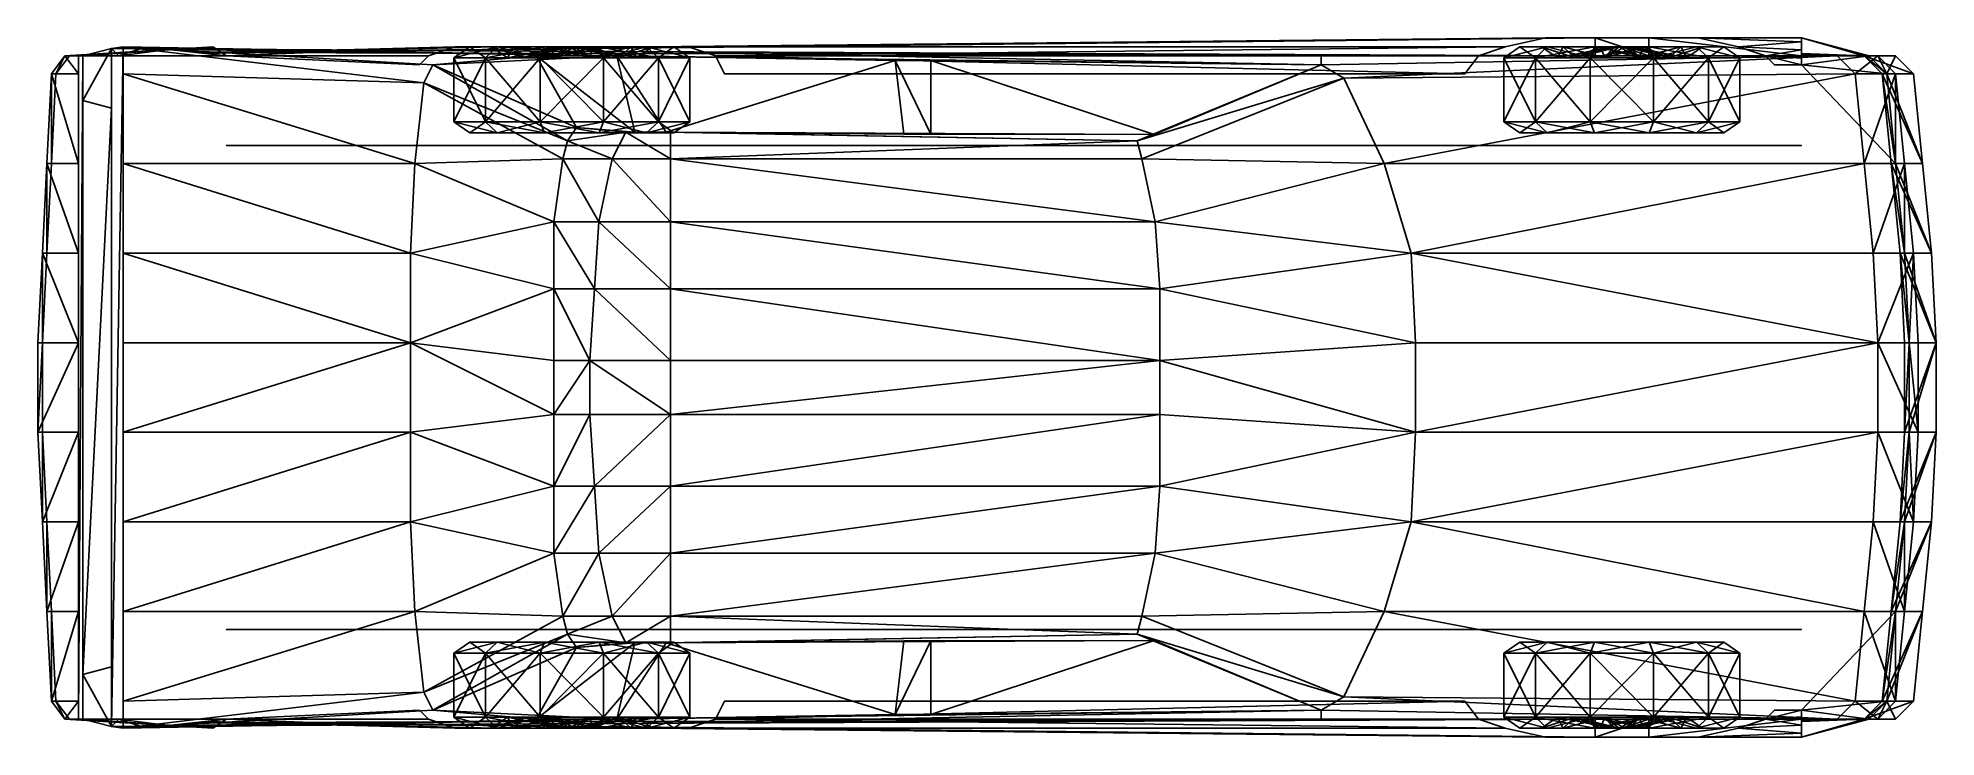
# Model space of a CAD drawing. Extents: x -5.37 to 0, y -0.99 to 0.99.
import ezdxf

# ---------------------------------------------------------------- set-up
doc = ezdxf.new("R2010")
doc.units = 0
doc.layers.get('0').update_dxf_attribs({"linetype": 'CONTINUOUS'})

msp = doc.modelspace()

# ---------------------------------------------------------------- meshes
at = {"color": 0, "linetype": 'BYBLOCK'}
mesh = msp.add_polyface(dxfattribs=at)
corners = [(-2.1971, -0.0762, 1.524), (-2.1971, 0.0762, 1.524), (-3.5814, -0.0762, 1.524), (-2.1971, 0.2794, 1.524), (-3.5814, 0.2794, 1.524), (-2.2606, 0.6985, 1.4859), (-3.5814, 0.6477, 1.5113), (-2.2479, 0.6477, 1.5113), (-2.2098, 0.4699, 1.524), (-3.5814, 0.4699, 1.524), (-3.5941, 0.7239, 1.4478), (-2.2132, 0.7165, 1.4478), (-2.2098, -0.4699, 1.524), (-2.1971, -0.2794, 1.524), (-3.5814, -0.4699, 1.524), (-2.2479, -0.6477, 1.5113), (-3.5814, -0.6477, 1.5113), (-2.2606, -0.6985, 1.4859), (-3.5941, -0.7239, 1.4478), (-2.2132, -0.7165, 1.4478), (-3.5814, -0.2794, 1.524), (-3.6068, 0.9515, 0.9063), (-3.7338, 0.9398, 1.0668), (-1.7399, 0.9144, 1.0668), (-1.7399, 0.9398, 0.9017), (-3.7338, -0.9398, 1.0668), (-3.6068, -0.9515, 0.9063), (-1.7399, -0.9144, 1.0668), (-1.7399, -0.9398, 0.9017), (-4.9248, -0.9495, 0.762), (-0.9652, -0.9398, 0.8951), (-0.9652, -0.9906, 0.762), (-4.9248, 0.9495, 0.762), (-0.9652, 0.9398, 0.8951), (-0.9652, 0.9906, 0.762), (-2.9464, -0.9267, 1.0668), (-2.921, -0.7179, 1.4478), (-2.8448, -0.7179, 1.4478), (-2.8448, -0.9267, 1.0668), (-1.6764, -0.8763, 1.0922), (-1.6764, 0.8763, 1.0922), (-2.9464, 0.9267, 1.0668), (-2.921, 0.7179, 1.4478), (-2.8448, 0.7179, 1.4478), (-2.8448, 0.9267, 1.0668), (-3.5306, 0.9652, 0.6096), (-3.6449, 0.9652, 0.7112), (-1.1049, 0.9906, 0.7112), (-1.2192, 0.9652, 0.6096), (-3.4544, 0.9398, 0.4699), (-3.5306, -0.9652, 0.6096), (-3.6449, -0.9652, 0.7112), (-1.1049, -0.9906, 0.7112), (-1.2192, -0.9652, 0.6096), (-3.4544, -0.9398, 0.4699), (-1.3335, -0.889, 0.2286), (-3.429, -0.889, 0.2286), (-1.2954, -0.9398, 0.4699), (-1.3335, 0.889, 0.2286), (-3.429, 0.889, 0.2286), (-3.7846, -0.9607, 0.762), (-3.7846, 0.9607, 0.762)]
mesh.append_faces([[corners[k] for k in face] for face in [(5, 6, 7), (10, 5, 11), (16, 17, 15), (17, 18, 19)]], dxfattribs={"vtx0": -1, "color": 0})
mesh.append_faces([[corners[k] for k in face] for face in [(21, 23, 24), (25, 26, 27), (29, 30, 31), (32, 33, 34), (45, 48, 49), (50, 53, 54), (60, 52, 51), (61, 47, 46)]], dxfattribs={"vtx0": -1, "vtx1": -1, "color": 0})
mesh.append_faces([[corners[k] for k in face] for face in [(21, 22, 23), (27, 26, 28)]], dxfattribs={"vtx0": -1, "vtx2": -1, "color": 0})
mesh.append_faces([[corners[k] for k in face] for face in [(15, 12, 16), (7, 40, 5)]], dxfattribs={"vtx1": -1, "color": 0})
mesh.append_faces([[corners[k] for k in face] for face in [(0, 1, 2), (1, 3, 4), (3, 8, 9), (12, 13, 14), (13, 0, 20), (45, 46, 47), (50, 51, 52)]], dxfattribs={"vtx1": -1, "vtx2": -1, "color": 0})
mesh.append_faces([[corners[k] for k in face] for face in [(8, 7, 6), (35, 36, 37), (37, 38, 35), (39, 15, 17), (41, 42, 43), (43, 44, 41), (55, 56, 54), (54, 57, 55), (58, 59, 49)]], dxfattribs={"vtx2": -1, "color": 0})
mesh = msp.add_polyface(dxfattribs=at)
corners = [(-0.9652, 0.9906, 0.762), (-0.9652, 0.9398, 0.8951), (-0.8128, 0.9398, 0.8941), (-0.8128, 0.9906, 0.762), (-0.381, 0.9398, 0.889), (-1.4732, 0.127, 1.0922), (-1.4732, -0.127, 1.0922), (-0.1651, 0.127, 0.9906), (-1.4859, 0.381, 1.0922), (-0.2286, 0.889, 0.9906), (-1.6764, 0.8763, 1.0922), (-1.5621, 0.635, 1.0922), (-0.2032, 0.635, 0.9906), (-0.1778, 0.381, 0.9906), (-0.2794, 0.9398, 0.9906), (-1.7399, 0.9144, 1.0668), (-0.1651, 0.9398, 0.889), (-1.7399, 0.9398, 0.9017), (-0.8128, -0.9906, 0.762), (-0.381, -0.9398, 0.889), (-0.8128, -0.9398, 0.8941), (-0.9652, -0.9398, 0.8951), (-0.9652, -0.9906, 0.762), (-0.1651, -0.9398, 0.889), (-0.2794, -0.9398, 0.9906), (-1.7399, -0.9398, 0.9017), (-1.7399, -0.9144, 1.0668), (-1.6764, -0.8763, 1.0922), (-0.2286, -0.889, 0.9906), (-1.5621, -0.635, 1.0922), (-0.2032, -0.635, 0.9906), (-1.4859, -0.381, 1.0922), (-0.1651, -0.127, 0.9906), (-2.2606, -0.6985, 1.4859), (-2.2606, 0.6985, 1.4859), (-3.5306, 0.9652, 0.6096), (-1.1049, 0.9906, 0.7112), (-1.2192, 0.9652, 0.6096), (-1.2954, 0.9398, 0.4699), (-3.4544, 0.9398, 0.4699), (-3.5306, -0.9652, 0.6096), (-1.1049, -0.9906, 0.7112), (-1.2192, -0.9652, 0.6096), (-1.2954, -0.9398, 0.4699), (-3.4544, -0.9398, 0.4699), (-1.3335, 0.889, 0.2286), (-3.7846, -0.9607, 0.762), (-3.7846, 0.9607, 0.762)]
mesh.append_faces([[corners[k] for k in face] for face in [(9, 11, 12), (29, 28, 30), (27, 33, 26), (34, 10, 15)]], dxfattribs={"vtx0": -1, "color": 0})
mesh.append_faces([[corners[k] for k in face] for face in [(0, 2, 3), (4, 3, 2), (12, 8, 13), (14, 17, 15), (21, 22, 20), (27, 24, 28)]], dxfattribs={"vtx0": -1, "vtx1": -1, "color": 0})
mesh.append_faces([[corners[k] for k in face] for face in [(0, 1, 2), (14, 10, 9), (18, 19, 20), (20, 22, 18), (25, 24, 26), (35, 36, 37), (40, 41, 42)]], dxfattribs={"vtx0": -1, "vtx2": -1, "color": 0})
mesh.append_faces([[corners[k] for k in face] for face in [(5, 6, 7), (23, 24, 25), (26, 24, 27), (29, 30, 31), (27, 28, 29), (6, 31, 32), (38, 39, 37), (43, 44, 42), (22, 41, 46), (0, 36, 47)]], dxfattribs={"vtx1": -1, "color": 0})
mesh.append_faces([[corners[k] for k in face] for face in [(8, 5, 7), (9, 10, 11), (12, 11, 8), (14, 15, 10), (14, 16, 17), (39, 38, 45)]], dxfattribs={"vtx2": -1, "color": 0})
mesh = msp.add_polyface(dxfattribs=at)
corners = [(-0.1143, 0.889, 0.889), (-0.1651, 0.9398, 0.889), (-0.2286, 0.889, 0.9906), (-0.2794, 0.9398, 0.9906), (-0.0508, -0.127, 0.889), (-0.0508, 0.127, 0.889), (-0.1651, 0.127, 0.9906), (-0.0635, 0.381, 0.889), (-0.1778, 0.381, 0.9906), (-0.0889, 0.635, 0.889), (-0.2032, 0.635, 0.9906), (-0.0762, 0.127, 0.8128), (-0.0889, 0.381, 0.8128), (-0.381, 0.9398, 0.889), (-0.381, 0.9906, 0.762), (-0.8128, 0.9906, 0.762), (-0.1905, 0.9398, 0.8128), (-0.1143, 0.635, 0.8128), (-0.1397, 0.889, 0.8128), (-0.1651, -0.127, 0.9906), (-1.4732, -0.127, 1.0922), (-1.4859, 0.381, 1.0922), (-0.5588, 0.9652, 0.6096), (-0.6731, 0.9906, 0.7112), (-0.381, 0.9792, 0.7112), (-0.381, 0.9571, 0.6096), (-0.381, 0.9144, 0.3302), (-0.4572, 0.9144, 0.3048), (-0.4826, 0.9398, 0.4826), (-0.381, 0.9336, 0.4826), (-0.2032, 0.9398, 0.5715), (-0.381, 0.9468, 0.5588)]
mesh.append_faces([[corners[k] for k in face] for face in [(16, 13, 1), (22, 24, 25), (25, 28, 22), (14, 30, 31), (14, 23, 15)]], dxfattribs={"vtx0": -1, "color": 0})
mesh.append_faces([[corners[k] for k in face] for face in [(3, 2, 1), (26, 28, 29), (29, 28, 25), (24, 23, 14)]], dxfattribs={"vtx0": -1, "vtx1": -1, "color": 0})
mesh.append_faces([[corners[k] for k in face] for face in [(13, 14, 15)]], dxfattribs={"vtx0": -1, "vtx2": -1, "color": 0})
mesh.append_faces([[corners[k] for k in face] for face in [(0, 1, 2), (5, 7, 6), (10, 8, 9), (9, 0, 10), (2, 10, 0), (19, 6, 20)]], dxfattribs={"vtx1": -1, "color": 0})
mesh.append_faces([[corners[k] for k in face] for face in [(8, 6, 7), (7, 9, 8), (5, 4, 11), (7, 5, 11), (16, 14, 13), (6, 8, 21), (22, 23, 24)]], dxfattribs={"vtx1": -1, "vtx2": -1, "color": 0})
mesh.append_faces([[corners[k] for k in face] for face in [(4, 5, 6), (11, 12, 7), (17, 18, 0), (0, 9, 17), (12, 17, 9), (9, 7, 12), (18, 16, 1), (1, 0, 18), (26, 27, 28), (14, 16, 30)]], dxfattribs={"vtx2": -1, "color": 0})
at = {"color": 254, "linetype": 'BYBLOCK'}
mesh = msp.add_polyface(dxfattribs=at)
corners = [(-0.0635, 0.889, 0.5334), (-0.1143, 0.9398, 0.5334), (-0.2032, 0.9398, 0.5715), (-0.1524, 0.889, 0.5715), (-0.381, 0.9423, 0.5334), (-0.381, 0.9468, 0.5588), (0, -0.127, 0.5334), (0, 0.127, 0.5334), (-0.0889, -0.127, 0.5715), (-0.0889, 0.127, 0.5715), (-0.0127, 0.381, 0.5334), (-0.1016, 0.381, 0.5715), (-0.0381, 0.635, 0.5334), (-0.127, 0.635, 0.5715), (-0.381, 0.9144, 0.3302), (-0.1905, 0.9398, 0.4191), (-0.1397, 0.889, 0.4064), (-0.1143, 0.635, 0.3683), (-0.0762, -0.127, 0.3683), (-0.0762, 0.127, 0.3683), (-0.0889, 0.381, 0.3683), (-0.381, -0.9468, 0.5588), (-0.381, -0.9423, 0.5334), (-0.2032, -0.9398, 0.5715), (-0.1143, -0.9398, 0.5334), (-0.0635, -0.889, 0.5334), (-0.1524, -0.889, 0.5715), (-0.0381, -0.635, 0.5334), (-0.0127, -0.381, 0.5334), (-0.127, -0.635, 0.5715), (-0.1016, -0.381, 0.5715), (-0.1905, -0.9398, 0.4191), (-0.381, -0.9144, 0.3302), (-0.1397, -0.889, 0.4064), (-0.1143, -0.635, 0.3683), (-0.0889, -0.381, 0.3683), (-5.2578, 0.889, 0.5588), (-5.2578, 0.9398, 0.5588), (-5.2959, 0.9398, 0.5588), (-5.334, 0.889, 0.5588), (-5.2578, 0.381, 0.5588), (-5.2578, 0.635, 0.5588), (-5.3467, 0.635, 0.5588), (-5.3594, 0.381, 0.5588), (-5.2578, -0.127, 0.5588), (-5.2578, 0.127, 0.5588), (-5.3721, -0.127, 0.5588), (-5.3721, 0.127, 0.5588), (-5.3594, 0.127, 0.4445), (-5.3594, -0.127, 0.4445), (-5.3467, 0.381, 0.4318), (-5.334, 0.635, 0.4191), (-5.3213, 0.889, 0.4064), (-5.2832, 0.9398, 0.3937), (-4.8768, 0.9652, 0.5588), (-4.8768, 0.9652, 0.3556), (-5.2578, -0.635, 0.5588), (-5.2578, -0.381, 0.5588), (-5.3467, -0.635, 0.5588), (-5.3594, -0.381, 0.5588), (-5.2578, -0.9398, 0.5588), (-5.2578, -0.889, 0.5588), (-5.2959, -0.9398, 0.5588), (-5.334, -0.889, 0.5588), (-4.8768, -0.9652, 0.3556), (-4.8768, -0.9652, 0.5588), (-5.2832, -0.9398, 0.3937), (-5.3213, -0.889, 0.4064), (-5.334, -0.635, 0.4191), (-5.3467, -0.381, 0.4318)]
mesh.append_faces([[corners[k] for k in face] for face in [(4, 2, 1), (14, 16, 17), (12, 16, 0), (1, 16, 15), (4, 15, 14), (33, 32, 34), (31, 22, 32), (33, 24, 31), (33, 27, 25), (51, 39, 52), (52, 38, 53), (54, 53, 38), (66, 65, 62), (62, 67, 66), (63, 68, 67)]], dxfattribs={"vtx0": -1, "color": 254})
mesh.append_faces([[corners[k] for k in face] for face in [(48, 43, 50), (50, 42, 51)]], dxfattribs={"vtx0": -1, "vtx1": -1, "color": 254})
mesh.append_faces([[corners[k] for k in face] for face in [(23, 22, 24), (58, 69, 68), (59, 49, 69)]], dxfattribs={"vtx0": -1, "vtx2": -1, "color": 254})
mesh.append_faces([[corners[k] for k in face] for face in [(19, 20, 7), (0, 16, 1), (21, 22, 23), (31, 32, 33), (24, 22, 31), (47, 43, 48), (39, 38, 52), (60, 61, 62), (64, 65, 66)]], dxfattribs={"vtx1": -1, "color": 254})
mesh.append_faces([[corners[k] for k in face] for face in [(6, 7, 8), (9, 8, 7), (7, 10, 11), (11, 9, 7), (3, 13, 12), (10, 12, 13), (13, 11, 10), (10, 7, 20), (17, 16, 12), (20, 17, 10), (12, 10, 17), (24, 25, 23), (26, 23, 25), (27, 28, 29), (30, 29, 28), (25, 27, 26), (29, 26, 27), (34, 35, 28), (28, 27, 34), (33, 34, 27), (6, 28, 35), (28, 6, 30), (8, 30, 6), (38, 39, 36), (40, 41, 42), (42, 43, 40), (44, 45, 46), (47, 46, 45), (45, 40, 43), (43, 47, 45), (41, 36, 39), (39, 42, 41), (43, 42, 50), (42, 39, 51), (56, 57, 58), (59, 58, 57), (63, 62, 61), (61, 56, 63), (58, 63, 56), (63, 58, 68), (58, 59, 69), (57, 44, 59), (46, 59, 44)]], dxfattribs={"vtx1": -1, "vtx2": -1, "color": 254})
mesh.append_faces([[corners[k] for k in face] for face in [(0, 1, 2), (2, 3, 0), (4, 5, 2), (12, 0, 3), (14, 15, 16), (18, 19, 7), (7, 6, 18), (4, 1, 15), (33, 25, 24), (35, 18, 6), (36, 37, 38), (46, 47, 48), (48, 49, 46), (54, 55, 53), (62, 63, 67), (59, 46, 49)]], dxfattribs={"vtx2": -1, "color": 254})
at = {"color": 0, "linetype": 'BYBLOCK'}
mesh = msp.add_polyface(dxfattribs=at)
corners = [(-4.3053, -0.635, 1.0922), (-4.318, -0.381, 1.0922), (-5.1308, -0.635, 1.0414), (-5.1308, -0.381, 1.0414), (-4.2545, -0.9144, 1.0922), (-4.2799, -0.8636, 1.0922), (-5.1308, -0.9652, 1.0414), (-5.1308, -0.889, 1.0414), (-4.318, -0.127, 1.0922), (-5.1308, -0.127, 1.0414), (-5.1308, 0.9652, 1.0414), (-5.1641, -0.961, 0.9144), (-3.6068, -0.9515, 0.9063), (-3.7338, -0.9398, 1.0668), (-3.8735, -0.6985, 1.4224), (-3.8481, -0.7365, 1.397), (-3.9624, -0.9398, 1.1049), (-3.8862, -0.6477, 1.4351), (-4.8387, -0.9398, 0.5969), (-5.2451, -0.9398, 0.5969), (-4.8768, -0.9652, 0.5588), (-5.2578, -0.9398, 0.5588), (-4.2926, -0.9144, 0.3048), (-4.8387, -0.9398, 0.3429), (-4.8387, -0.9398, 0.4826), (-4.2672, -0.9398, 0.4826), (-4.8768, -0.9652, 0.3556), (-5.2451, 0.9398, 0.5969), (-4.191, -0.9652, 0.6096), (-4.8983, -0.9468, 0.7112), (-4.0767, -0.9652, 0.7112), (-3.937, -0.9586, 0.762), (-4.9248, -0.9495, 0.762), (-5.1641, -0.7916, 0.9144), (-5.2451, -0.8128, 0.5969), (-5.1641, 0.7916, 0.9144), (-5.1435, -0.9398, 0.5969), (-5.08, -0.9607, 0.9144), (-5.0038, -0.9577, 0.9136)]
mesh.append_faces([[corners[k] for k in face] for face in [(6, 5, 7), (14, 5, 4), (20, 19, 21)]], dxfattribs={"vtx0": -1, "color": 0})
mesh.append_faces([[corners[k] for k in face] for face in [(2, 1, 3), (7, 0, 2), (12, 13, 11), (11, 13, 6), (16, 15, 4), (22, 24, 25), (18, 25, 24), (28, 29, 30), (36, 38, 18)]], dxfattribs={"vtx0": -1, "vtx1": -1, "color": 0})
mesh.append_faces([[corners[k] for k in face] for face in [(32, 30, 29)]], dxfattribs={"vtx0": -1, "vtx1": -1, "vtx2": -1, "color": 0})
mesh.append_faces([[corners[k] for k in face] for face in [(13, 4, 6)]], dxfattribs={"vtx0": -1, "vtx2": -1, "color": 0})
mesh.append_faces([[corners[k] for k in face] for face in [(4, 5, 6), (5, 0, 7), (6, 10, 11), (18, 19, 20), (20, 26, 18), (23, 18, 26), (19, 27, 21), (28, 25, 18), (31, 30, 32), (33, 34, 35)]], dxfattribs={"vtx1": -1, "color": 0})
mesh.append_faces([[corners[k] for k in face] for face in [(0, 1, 2), (1, 8, 3), (9, 3, 8), (14, 4, 15), (14, 17, 5), (28, 18, 29)]], dxfattribs={"vtx1": -1, "vtx2": -1, "color": 0})
mesh.append_faces([[corners[k] for k in face] for face in [(22, 23, 24), (36, 37, 38)]], dxfattribs={"vtx2": -1, "color": 0})
mesh = msp.add_polyface(dxfattribs=at)
corners = [(-4.2799, 0.8636, 1.0922), (-4.2545, 0.9144, 1.0922), (-5.1308, 0.9652, 1.0414), (-5.1308, 0.889, 1.0414), (-4.318, -0.127, 1.0922), (-4.318, 0.127, 1.0922), (-5.1308, -0.127, 1.0414), (-5.1308, 0.127, 1.0414), (-4.318, 0.381, 1.0922), (-5.1308, 0.381, 1.0414), (-4.3053, 0.635, 1.0922), (-5.1308, 0.635, 1.0414), (-5.1641, 0.961, 0.9144), (-5.1641, -0.961, 0.9144), (-3.7338, 0.9398, 1.0668), (-3.6068, 0.9515, 0.9063), (-3.8862, 0.6477, 1.4351), (-3.8735, 0.6985, 1.4224), (-3.8481, 0.7365, 1.397), (-3.9624, 0.9398, 1.1049), (-5.2451, 0.9398, 0.5969), (-4.8387, 0.9398, 0.5969), (-4.8768, 0.9652, 0.5588), (-5.2578, 0.9398, 0.5588), (-4.2926, 0.9144, 0.3048), (-4.8387, 0.9398, 0.3429), (-4.8387, 0.9398, 0.4826), (-4.2672, 0.9398, 0.4826), (-4.8768, 0.9652, 0.3556), (-5.2578, -0.9398, 0.5588), (-4.191, 0.9652, 0.6096), (-4.8983, 0.9468, 0.7112), (-4.0767, 0.9652, 0.7112), (-5.2451, 0.8128, 0.5969), (-5.1641, 0.7916, 0.9144), (-5.2451, -0.8128, 0.5969), (-5.1435, 0.9398, 0.5969), (-5.08, 0.9607, 0.9144), (-5.0038, 0.9577, 0.9136), (-3.937, 0.9586, 0.762), (-4.9248, 0.9495, 0.762)]
mesh.append_faces([[corners[k] for k in face] for face in [(0, 2, 3), (0, 17, 1), (20, 22, 23), (30, 31, 32)]], dxfattribs={"vtx0": -1, "color": 0})
mesh.append_faces([[corners[k] for k in face] for face in [(1, 14, 2), (24, 26, 27), (21, 27, 26), (36, 38, 21)]], dxfattribs={"vtx0": -1, "vtx1": -1, "color": 0})
mesh.append_faces([[corners[k] for k in face] for face in [(8, 11, 9), (10, 3, 11), (14, 15, 12), (14, 12, 2), (18, 19, 1), (40, 32, 31)]], dxfattribs={"vtx0": -1, "vtx2": -1, "color": 0})
mesh.append_faces([[corners[k] for k in face] for face in [(12, 13, 2), (23, 29, 20), (30, 27, 21), (33, 34, 35), (39, 32, 40)]], dxfattribs={"vtx1": -1, "color": 0})
mesh.append_faces([[corners[k] for k in face] for face in [(4, 5, 6), (7, 6, 5), (5, 8, 9), (9, 7, 5), (8, 10, 11), (16, 17, 0), (30, 21, 31)]], dxfattribs={"vtx1": -1, "vtx2": -1, "color": 0})
mesh.append_faces([[corners[k] for k in face] for face in [(0, 1, 2), (10, 0, 3), (20, 21, 22), (24, 25, 26), (28, 22, 21), (21, 25, 28), (36, 37, 38)]], dxfattribs={"vtx2": -1, "color": 0})
at = {"color": 240, "linetype": 'BYBLOCK'}
mesh = msp.add_polyface(dxfattribs=at)
corners = [(-5.1641, -0.7916, 0.9144), (-5.1641, -0.961, 0.9144), (-5.2451, -0.8128, 0.5969), (-5.2451, -0.9398, 0.5969), (-5.08, -0.9607, 0.9144), (-5.1435, -0.9398, 0.5969), (-5.1641, 0.961, 0.9144), (-5.08, 0.9607, 0.9144), (-5.1435, 0.9398, 0.5969), (-5.2451, 0.9398, 0.5969), (-5.1641, 0.7916, 0.9144), (-5.2451, 0.8128, 0.5969)]
mesh.append_faces([[corners[k] for k in face] for face in [(1, 5, 3), (6, 8, 9)]], dxfattribs={"vtx0": -1, "color": 240})
mesh.append_faces([[corners[k] for k in face] for face in [(0, 1, 2), (3, 2, 1), (10, 6, 11), (9, 11, 6)]], dxfattribs={"vtx1": -1, "color": 240})
mesh.append_faces([[corners[k] for k in face] for face in [(1, 4, 5), (6, 7, 8)]], dxfattribs={"vtx2": -1, "color": 240})
at = {"color": 0, "linetype": 'BYBLOCK'}
mesh = msp.add_polyface(dxfattribs=at)
corners = [(-3.7973, 0.2794, 1.5113), (-3.5814, 0.2794, 1.524), (-3.7846, 0.4699, 1.5113), (-3.5814, 0.4699, 1.524), (-3.7465, 0.6477, 1.4986), (-3.5814, 0.6477, 1.5113), (-3.81, 0.0762, 1.5113), (-3.5814, 0.0762, 1.524), (-3.5814, -0.0762, 1.524), (-2.1971, 0.0762, 1.524), (-2.2606, 0.6985, 1.4859), (-3.5814, 0.7239, 1.4859), (-2.2098, 0.4699, 1.524), (-2.1971, 0.2794, 1.524), (-3.8481, 0.7365, 1.397), (-3.8735, 0.6985, 1.4224), (-3.7084, 0.7239, 1.4732), (-3.683, 0.7239, 1.4478), (-3.9116, 0.0762, 1.4478), (-3.9116, -0.0762, 1.4478), (-3.9116, 0.2794, 1.4478), (-3.5941, 0.7239, 1.4478), (-3.8862, 0.6477, 1.4351), (-3.9116, 0.4699, 1.4478), (-4.9248, 0.9495, 0.762), (-5.0038, 0.9577, 0.9136), (-0.9652, 0.9398, 0.8951), (-4.2545, 0.9144, 1.0922), (-3.9624, 0.9398, 1.1049), (-3.7338, 0.9398, 1.0668)]
mesh.append_faces([[corners[k] for k in face] for face in [(16, 5, 11)]], dxfattribs={"vtx0": -1, "color": 0})
mesh.append_faces([[corners[k] for k in face] for face in [(0, 1, 2), (2, 3, 4), (6, 7, 0), (4, 5, 16)]], dxfattribs={"vtx0": -1, "vtx1": -1, "color": 0})
mesh.append_faces([[corners[k] for k in face] for face in [(14, 16, 17), (14, 17, 28)]], dxfattribs={"vtx0": -1, "vtx1": -1, "vtx2": -1, "color": 0})
mesh.append_faces([[corners[k] for k in face] for face in [(2, 1, 3), (4, 3, 5), (0, 7, 1), (14, 15, 16), (6, 20, 18), (21, 11, 10), (17, 16, 11), (11, 21, 17), (4, 15, 22), (0, 23, 20), (2, 22, 23), (24, 25, 26), (17, 29, 28)]], dxfattribs={"vtx0": -1, "vtx2": -1, "color": 0})
mesh.append_faces([[corners[k] for k in face] for face in [(7, 8, 9), (1, 7, 9), (5, 3, 12), (3, 1, 13), (18, 19, 6), (6, 0, 20), (0, 2, 23), (2, 4, 22), (27, 15, 14)]], dxfattribs={"vtx1": -1, "vtx2": -1, "color": 0})
mesh.append_faces([[corners[k] for k in face] for face in [(10, 11, 5), (4, 16, 15), (27, 28, 29), (17, 21, 29)]], dxfattribs={"vtx2": -1, "color": 0})
at = {"color": 151, "linetype": 'BYBLOCK'}
mesh = msp.add_polyface(dxfattribs=at)
corners = [(-3.9116, -0.4699, 1.4478), (-3.8862, -0.6477, 1.4351), (-4.3053, -0.635, 1.0922), (-4.2799, -0.8636, 1.0922), (-3.9116, -0.2794, 1.4478), (-4.318, -0.381, 1.0922), (-3.9116, -0.0762, 1.4478), (-4.318, -0.127, 1.0922), (-3.9116, 0.0762, 1.4478), (-4.318, 0.127, 1.0922), (-3.5941, -0.7239, 1.4478), (-2.921, -0.7179, 1.4478), (-2.9464, -0.9267, 1.0668), (-3.7338, -0.9398, 1.0668), (-2.8448, -0.9267, 1.0668), (-2.8448, -0.7179, 1.4478), (-2.2133, -0.7165, 1.4478), (-1.7399, -0.9144, 1.0668), (-1.4732, -0.127, 1.0922), (-1.4732, 0.127, 1.0922), (-2.1971, 0.0762, 1.524), (-2.1971, -0.0762, 1.524), (-2.1971, -0.2794, 1.524), (-1.4859, -0.381, 1.0922), (-2.2098, -0.4699, 1.524), (-1.5621, -0.635, 1.0922), (-2.2479, -0.6477, 1.5113), (-1.6764, -0.8763, 1.0922), (-2.2098, 0.4699, 1.524), (-1.5621, 0.635, 1.0922), (-2.2479, 0.6477, 1.5113), (-1.6764, 0.8763, 1.0922), (-2.1971, 0.2794, 1.524), (-1.4859, 0.381, 1.0922), (-2.8448, 0.9267, 1.0668), (-2.8448, 0.7179, 1.4478), (-2.2133, 0.7165, 1.4478), (-1.7399, 0.9144, 1.0668), (-3.5941, 0.7239, 1.4478), (-2.921, 0.7179, 1.4478), (-2.9464, 0.9267, 1.0668), (-3.7338, 0.9398, 1.0668), (-3.9116, 0.2794, 1.4478), (-4.318, 0.381, 1.0922), (-3.9116, 0.4699, 1.4478), (-4.3053, 0.635, 1.0922), (-3.8862, 0.6477, 1.4351), (-4.2799, 0.8636, 1.0922)]
mesh.append_faces([[corners[k] for k in face] for face in [(10, 12, 13), (14, 16, 17), (25, 26, 27), (30, 29, 31), (34, 36, 37), (38, 40, 41)]], dxfattribs={"vtx0": -1, "color": 151})
mesh.append_faces([[corners[k] for k in face] for face in [(2, 1, 3), (5, 0, 2), (18, 22, 23), (23, 24, 25), (28, 29, 30), (32, 33, 28)]], dxfattribs={"vtx0": -1, "vtx1": -1, "color": 151})
mesh.append_faces([[corners[k] for k in face] for face in [(23, 22, 24), (25, 24, 26), (28, 33, 29), (32, 19, 33), (44, 43, 45), (46, 45, 47)]], dxfattribs={"vtx0": -1, "vtx2": -1, "color": 151})
mesh.append_faces([[corners[k] for k in face] for face in [(6, 4, 7), (8, 6, 9), (7, 9, 6), (20, 19, 32)]], dxfattribs={"vtx1": -1, "color": 151})
mesh.append_faces([[corners[k] for k in face] for face in [(0, 1, 2), (4, 0, 5), (5, 7, 4), (9, 43, 42), (44, 42, 43), (46, 44, 45)]], dxfattribs={"vtx1": -1, "vtx2": -1, "color": 151})
mesh.append_faces([[corners[k] for k in face] for face in [(10, 11, 12), (14, 15, 16), (18, 19, 20), (20, 21, 18), (18, 21, 22), (34, 35, 36), (38, 39, 40), (42, 8, 9)]], dxfattribs={"vtx2": -1, "color": 151})
at = {"color": 251, "linetype": 'BYBLOCK'}
mesh = msp.add_polyface(dxfattribs=at)
corners = [(-3.9503, 0.9341, 0.6643), (-3.9503, 0.7532, 0.6643), (-3.7713, 0.7532, 0.6643), (-3.9218, 0.9655, 0.558), (-3.9381, 0.9655, 0.6188), (-3.7835, 0.9655, 0.6188), (-4.072, 0.9655, 0.5414), (-4.1054, 0.9341, 0.5748), (-4.1054, 0.7532, 0.5748), (-4.072, 0.7218, 0.5414), (-3.9381, 0.7218, 0.6188), (-3.7713, 0.9341, 0.6643), (-3.7835, 0.7218, 0.6188), (-4.0886, 0.9655, 0.3912), (-4.1494, 0.9655, 0.4075), (-4.0276, 0.9655, 0.497), (-4.1949, 0.9341, 0.4197), (-4.1949, 0.7532, 0.4197), (-4.1494, 0.7218, 0.4075), (-4.072, 0.9655, 0.119), (-4.1054, 0.9341, 0.0856), (-4.1949, 0.9341, 0.2407), (-4.1494, 0.9655, 0.2529), (-4.1054, 0.7532, 0.0856), (-4.1949, 0.7532, 0.2407), (-4.072, 0.7218, 0.119), (-4.1494, 0.7218, 0.2529), (-4.0276, 0.9655, 0.1634), (-4.0886, 0.9655, 0.2692), (-3.9503, 0.7532, -0.0039), (-3.9503, 0.9341, -0.0039), (-3.7713, 0.9341, -0.0039), (-3.9381, 0.9655, 0.0416), (-3.7835, 0.9655, 0.0416), (-3.9381, 0.7218, 0.0416), (-3.7713, 0.7532, -0.0039), (-3.9218, 0.9655, 0.1024), (-3.7998, 0.9655, 0.1024)]
mesh.append_faces([[corners[k] for k in face] for face in [(0, 1, 2), (3, 4, 5), (6, 7, 0), (0, 4, 6), (7, 8, 1), (1, 0, 7), (8, 9, 10), (10, 1, 8), (4, 0, 11), (1, 10, 12), (13, 14, 6), (6, 15, 13), (14, 16, 7), (7, 6, 14), (16, 17, 8), (8, 7, 16), (17, 18, 9), (9, 8, 17), (15, 6, 4), (4, 3, 15), (19, 20, 21), (21, 22, 19), (20, 23, 24), (24, 21, 20), (23, 25, 26), (26, 24, 23), (27, 19, 22), (22, 28, 27), (29, 30, 31), (30, 32, 33), (34, 29, 35), (32, 36, 37), (36, 32, 19), (19, 27, 36), (32, 30, 20), (20, 19, 32), (30, 29, 23), (23, 20, 30), (29, 34, 25), (25, 23, 29), (28, 22, 14), (14, 13, 28), (22, 21, 16), (16, 14, 22), (21, 24, 17), (17, 16, 21), (24, 26, 18), (18, 17, 24)]], dxfattribs={"vtx2": -1, "color": 251})
at = {"color": 254, "linetype": 'BYBLOCK'}
mesh = msp.add_polyface(dxfattribs=at)
corners = [(-0.9194, 0.9655, 0.3221), (-0.889, 0.9655, 0.3302), (-0.9194, 0.9655, 0.3383), (-0.8586, 0.9655, 0.3383), (-0.8586, 0.9655, 0.3221), (-0.8668, 0.9655, 0.308), (-0.8809, 0.9655, 0.2998), (-0.8971, 0.9655, 0.2998), (-0.9112, 0.9655, 0.308), (-0.9112, 0.9655, 0.3524), (-0.8971, 0.9655, 0.3606), (-0.8809, 0.9655, 0.3606), (-0.8668, 0.9655, 0.3524), (-1.0713, 0.9341, 0.379), (-1.0224, 0.9341, 0.4636), (-1.1168, 0.9655, 0.3912), (-1.0558, 0.9655, 0.497), (-0.9378, 0.9341, 0.5125), (-0.8402, 0.9341, 0.5125), (-0.7556, 0.9341, 0.4636), (-0.7067, 0.9341, 0.379), (-0.7222, 0.9655, 0.497), (-0.6612, 0.9655, 0.3912), (-3.8304, 0.9655, 0.3383), (-3.8608, 0.9655, 0.3302), (-3.8304, 0.9655, 0.3221), (-3.8912, 0.9655, 0.3221), (-3.8912, 0.9655, 0.3383), (-3.883, 0.9655, 0.308), (-3.8689, 0.9655, 0.2998), (-3.8527, 0.9655, 0.2998), (-3.8386, 0.9655, 0.308), (-3.8527, 0.9655, 0.3606), (-3.8386, 0.9655, 0.3524), (-3.8689, 0.9655, 0.3606), (-3.883, 0.9655, 0.3524), (-3.694, 0.9655, 0.497), (-3.7274, 0.9341, 0.4636), (-3.633, 0.9655, 0.3912), (-3.6785, 0.9341, 0.379), (-3.812, 0.9341, 0.5125), (-3.9096, 0.9341, 0.5125), (-3.9942, 0.9341, 0.4636), (-4.0886, 0.9655, 0.3912), (-4.0431, 0.9341, 0.379), (-4.0276, 0.9655, 0.497), (-3.7998, 0.9655, 0.558), (-3.9218, 0.9655, 0.558), (-0.95, 0.9655, 0.558), (-0.828, 0.9655, 0.558), (-0.889, -0.9655, 0.3302), (-0.8586, -0.9655, 0.3383), (-0.8586, -0.9655, 0.3221), (-0.9194, -0.9655, 0.3221), (-0.9194, -0.9655, 0.3383), (-0.9112, -0.9655, 0.308), (-0.8971, -0.9655, 0.2998), (-0.8809, -0.9655, 0.2998), (-0.8668, -0.9655, 0.308), (-0.8668, -0.9655, 0.3524), (-0.9112, -0.9655, 0.3524), (-0.8809, -0.9655, 0.3606), (-0.8971, -0.9655, 0.3606), (-0.7556, -0.9341, 0.4636), (-0.7222, -0.9655, 0.497), (-0.6612, -0.9655, 0.3912), (-0.7067, -0.9341, 0.379), (-0.8402, -0.9341, 0.5125), (-0.9378, -0.9341, 0.5125), (-1.0224, -0.9341, 0.4636), (-1.0713, -0.9341, 0.379), (-1.1168, -0.9655, 0.3912), (-1.0558, -0.9655, 0.497), (-3.8608, -0.9655, 0.3302), (-3.8912, -0.9655, 0.3221), (-3.8912, -0.9655, 0.3383), (-3.8304, -0.9655, 0.3383), (-3.8304, -0.9655, 0.3221), (-3.8386, -0.9655, 0.308), (-3.8527, -0.9655, 0.2998), (-3.8689, -0.9655, 0.2998), (-3.883, -0.9655, 0.308), (-3.883, -0.9655, 0.3524), (-3.8386, -0.9655, 0.3524), (-3.8689, -0.9655, 0.3606), (-3.8527, -0.9655, 0.3606), (-4.0431, -0.9341, 0.379), (-3.9942, -0.9341, 0.4636), (-4.0886, -0.9655, 0.3912), (-4.0276, -0.9655, 0.497), (-3.9096, -0.9341, 0.5125), (-3.812, -0.9341, 0.5125), (-3.7274, -0.9341, 0.4636), (-3.6785, -0.9341, 0.379), (-3.694, -0.9655, 0.497), (-3.633, -0.9655, 0.3912), (-0.828, -0.9655, 0.558), (-0.95, -0.9655, 0.558), (-3.9218, -0.9655, 0.558), (-3.7998, -0.9655, 0.558), (-0.6612, 0.9655, 0.2692), (-0.7067, 0.9341, 0.2814), (-0.7222, 0.9655, 0.1634), (-0.7556, 0.9341, 0.1968), (-1.0558, 0.9655, 0.1634), (-1.0224, 0.9341, 0.1968), (-1.1168, 0.9655, 0.2692), (-1.0713, 0.9341, 0.2814), (-0.828, 0.9655, 0.1024), (-0.8402, 0.9341, 0.1479), (-0.95, 0.9655, 0.1024), (-0.9378, 0.9341, 0.1479), (-4.0276, 0.9655, 0.1634), (-3.9942, 0.9341, 0.1968), (-4.0886, 0.9655, 0.2692), (-4.0431, 0.9341, 0.2814), (-3.633, 0.9655, 0.2692), (-3.6785, 0.9341, 0.2814), (-3.694, 0.9655, 0.1634), (-3.7274, 0.9341, 0.1968), (-3.7998, 0.9655, 0.1024), (-3.812, 0.9341, 0.1479), (-3.9218, 0.9655, 0.1024), (-3.9096, 0.9341, 0.1479), (-1.0224, -0.9341, 0.1968), (-1.0558, -0.9655, 0.1634), (-1.1168, -0.9655, 0.2692), (-1.0713, -0.9341, 0.2814), (-0.7067, -0.9341, 0.2814), (-0.6612, -0.9655, 0.2692), (-0.7222, -0.9655, 0.1634), (-0.7556, -0.9341, 0.1968), (-0.8402, -0.9341, 0.1479), (-0.828, -0.9655, 0.1024), (-0.95, -0.9655, 0.1024), (-0.9378, -0.9341, 0.1479), (-3.6785, -0.9341, 0.2814), (-3.633, -0.9655, 0.2692), (-3.694, -0.9655, 0.1634), (-3.7274, -0.9341, 0.1968), (-3.9942, -0.9341, 0.1968), (-4.0276, -0.9655, 0.1634), (-4.0886, -0.9655, 0.2692), (-4.0431, -0.9341, 0.2814), (-3.812, -0.9341, 0.1479), (-3.7998, -0.9655, 0.1024), (-3.9218, -0.9655, 0.1024), (-3.9096, -0.9341, 0.1479)]
mesh.append_faces([[corners[k] for k in face] for face in [(0, 1, 2), (3, 1, 4), (4, 1, 5), (5, 1, 6), (6, 1, 7), (7, 1, 8), (8, 1, 0), (9, 1, 10), (10, 1, 11), (11, 1, 12), (2, 1, 9), (12, 1, 3), (23, 24, 25), (26, 24, 27), (28, 24, 26), (29, 24, 28), (30, 24, 29), (31, 24, 30), (25, 24, 31), (32, 24, 33), (34, 24, 32), (35, 24, 34), (33, 24, 23), (27, 24, 35), (50, 51, 52), (50, 53, 54), (50, 55, 53), (50, 56, 55), (50, 57, 56), (50, 58, 57), (50, 52, 58), (50, 59, 51), (50, 54, 60), (50, 61, 59), (50, 62, 61), (50, 60, 62), (73, 74, 75), (73, 76, 77), (73, 77, 78), (73, 78, 79), (73, 79, 80), (73, 80, 81), (73, 81, 74), (73, 75, 82), (73, 83, 76), (73, 82, 84), (73, 84, 85), (73, 85, 83)]], dxfattribs={"color": 254})
mesh.append_faces([[corners[k] for k in face] for face in [(13, 2, 14), (9, 14, 2), (15, 13, 16), (14, 16, 13), (14, 9, 17), (10, 17, 9), (17, 10, 18), (11, 18, 10), (18, 11, 19), (12, 19, 11), (19, 12, 20), (3, 20, 12), (21, 19, 22), (20, 22, 19), (36, 37, 38), (39, 38, 37), (37, 33, 39), (23, 39, 33), (40, 32, 37), (33, 37, 32), (41, 34, 40), (32, 40, 34), (42, 35, 41), (34, 41, 35), (43, 44, 45), (42, 45, 44), (44, 27, 42), (35, 42, 27), (46, 40, 36), (37, 36, 40), (47, 41, 46), (40, 46, 41), (45, 42, 47), (41, 47, 42), (16, 14, 48), (17, 48, 14), (48, 17, 49), (18, 49, 17), (49, 18, 21), (19, 21, 18), (100, 101, 102), (103, 102, 101), (104, 105, 106), (107, 106, 105), (108, 109, 110), (111, 110, 109), (102, 103, 108), (109, 108, 103), (110, 111, 104), (105, 104, 111), (112, 113, 114), (115, 114, 113), (116, 117, 118), (119, 118, 117), (120, 121, 122), (123, 122, 121), (122, 123, 112), (113, 112, 123), (118, 119, 120), (121, 120, 119), (113, 28, 115), (26, 115, 28), (123, 29, 113), (28, 113, 29), (121, 30, 123), (29, 123, 30), (119, 31, 121), (30, 121, 31), (117, 25, 119), (31, 119, 25), (38, 39, 116), (117, 116, 39), (39, 23, 117), (25, 117, 23), (114, 115, 43), (44, 43, 115), (115, 26, 44), (27, 44, 26), (107, 0, 13), (2, 13, 0), (106, 107, 15), (13, 15, 107), (20, 3, 101), (4, 101, 3), (22, 20, 100), (101, 100, 20), (101, 4, 103), (5, 103, 4), (103, 5, 109), (6, 109, 5), (109, 6, 111), (7, 111, 6), (111, 7, 105), (8, 105, 7), (105, 8, 107), (0, 107, 8)]], dxfattribs={"vtx1": -1, "color": 254})
mesh.append_faces([[corners[k] for k in face] for face in [(63, 64, 65), (65, 66, 63), (59, 63, 66), (66, 51, 59), (61, 67, 63), (63, 59, 61), (62, 68, 67), (67, 61, 62), (60, 69, 68), (68, 62, 60), (70, 71, 72), (72, 69, 70), (54, 70, 69), (69, 60, 54), (75, 86, 87), (87, 82, 75), (86, 88, 89), (89, 87, 86), (82, 87, 90), (90, 84, 82), (84, 90, 91), (91, 85, 84), (85, 91, 92), (92, 83, 85), (83, 92, 93), (93, 76, 83), (92, 94, 95), (95, 93, 92), (67, 96, 64), (64, 63, 67), (68, 97, 96), (96, 67, 68), (69, 72, 97), (97, 68, 69), (87, 89, 98), (98, 90, 87), (90, 98, 99), (99, 91, 90), (91, 99, 94), (94, 92, 91), (124, 125, 126), (126, 127, 124), (128, 129, 130), (130, 131, 128), (132, 133, 134), (134, 135, 132), (135, 134, 125), (125, 124, 135), (131, 130, 133), (133, 132, 131), (136, 137, 138), (138, 139, 136), (140, 141, 142), (142, 143, 140), (144, 145, 146), (146, 147, 144), (139, 138, 145), (145, 144, 139), (147, 146, 141), (141, 140, 147), (55, 124, 127), (127, 53, 55), (56, 135, 124), (124, 55, 56), (57, 132, 135), (135, 56, 57), (58, 131, 132), (132, 57, 58), (52, 128, 131), (131, 58, 52), (66, 65, 129), (129, 128, 66), (51, 66, 128), (128, 52, 51), (127, 126, 71), (71, 70, 127), (53, 127, 70), (70, 54, 53), (74, 143, 86), (86, 75, 74), (143, 142, 88), (88, 86, 143), (76, 93, 136), (136, 77, 76), (93, 95, 137), (137, 136, 93), (77, 136, 139), (139, 78, 77), (78, 139, 144), (144, 79, 78), (79, 144, 147), (147, 80, 79), (80, 147, 140), (140, 81, 80), (81, 140, 143), (143, 74, 81)]], dxfattribs={"vtx2": -1, "color": 254})
at = {"color": 251, "linetype": 'BYBLOCK'}
mesh = msp.add_polyface(dxfattribs=at)
corners = [(-3.7713, 0.7532, 0.6643), (-3.7713, 0.9341, 0.6643), (-3.9503, 0.9341, 0.6643), (-3.7835, 0.9655, 0.6188), (-3.7998, 0.9655, 0.558), (-3.9218, 0.9655, 0.558), (-3.9381, 0.9655, 0.6188), (-3.6162, 0.9341, 0.5748), (-3.6496, 0.9655, 0.5414), (-3.7835, 0.7218, 0.6188), (-3.9503, 0.7532, 0.6643), (-3.6162, 0.7532, 0.5748), (-3.6496, 0.7218, 0.5414), (-3.694, 0.9655, 0.497), (-3.5722, 0.9655, 0.4075), (-3.633, 0.9655, 0.3912), (-3.5267, 0.9341, 0.4197), (-3.5267, 0.7532, 0.4197), (-3.5722, 0.7218, 0.4075), (-3.5722, 0.9655, 0.2529), (-3.5267, 0.9341, 0.2407), (-3.6162, 0.9341, 0.0856), (-3.6496, 0.9655, 0.119), (-3.5267, 0.7532, 0.2407), (-3.6162, 0.7532, 0.0856), (-3.5722, 0.7218, 0.2529), (-3.6496, 0.7218, 0.119), (-3.633, 0.9655, 0.2692), (-3.694, 0.9655, 0.1634), (-3.7713, 0.9341, -0.0039), (-3.7713, 0.7532, -0.0039), (-3.9503, 0.7532, -0.0039), (-3.7835, 0.9655, 0.0416), (-3.9503, 0.9341, -0.0039), (-3.7835, 0.7218, 0.0416), (-3.9381, 0.7218, 0.0416), (-3.7998, 0.9655, 0.1024), (-3.9381, 0.9655, 0.0416)]
mesh.append_faces([[corners[k] for k in face] for face in [(0, 1, 2), (3, 4, 5), (1, 3, 6), (3, 1, 7), (7, 8, 3), (9, 0, 10), (1, 0, 11), (11, 7, 1), (0, 9, 12), (12, 11, 0), (4, 3, 8), (8, 13, 4), (13, 8, 14), (14, 15, 13), (8, 7, 16), (16, 14, 8), (7, 11, 17), (17, 16, 7), (11, 12, 18), (18, 17, 11), (19, 20, 21), (21, 22, 19), (20, 23, 24), (24, 21, 20), (23, 25, 26), (26, 24, 23), (27, 19, 22), (22, 28, 27), (29, 30, 31), (32, 29, 33), (30, 34, 35), (28, 22, 32), (32, 36, 28), (22, 21, 29), (29, 32, 22), (36, 32, 37), (21, 24, 30), (30, 29, 21), (24, 26, 34), (34, 30, 24), (15, 14, 19), (19, 27, 15), (14, 16, 20), (20, 19, 14), (16, 17, 23), (23, 20, 16), (17, 18, 25), (25, 23, 17)]], dxfattribs={"vtx2": -1, "color": 251})
mesh = msp.add_polyface(dxfattribs=at)
corners = [(-0.9785, 0.9341, 0.6643), (-0.9785, 0.7532, 0.6643), (-0.7995, 0.7532, 0.6643), (-0.95, 0.9655, 0.558), (-0.9663, 0.9655, 0.6188), (-0.8117, 0.9655, 0.6188), (-0.9663, 0.7218, 0.6188), (-0.8117, 0.7218, 0.6188), (-1.1336, 0.7532, 0.5748), (-1.1002, 0.7218, 0.5414), (-1.1336, 0.9341, 0.5748), (-0.7995, 0.9341, 0.6643), (-1.1002, 0.9655, 0.5414), (-1.2231, 0.7532, 0.4197), (-1.1776, 0.7218, 0.4075), (-1.2231, 0.9341, 0.4197), (-1.1776, 0.9655, 0.4075), (-1.1168, 0.9655, 0.3912), (-1.0558, 0.9655, 0.497), (-1.1336, 0.7532, 0.0856), (-1.1002, 0.7218, 0.119), (-1.1776, 0.7218, 0.2529), (-1.2231, 0.7532, 0.2407), (-1.1336, 0.9341, 0.0856), (-1.2231, 0.9341, 0.2407), (-1.1002, 0.9655, 0.119), (-1.1776, 0.9655, 0.2529), (-1.0558, 0.9655, 0.1634), (-1.1168, 0.9655, 0.2692), (-0.9785, 0.7532, -0.0039), (-0.9785, 0.9341, -0.0039), (-0.7995, 0.9341, -0.0039), (-0.9663, 0.7218, 0.0416), (-0.7995, 0.7532, -0.0039), (-0.9663, 0.9655, 0.0416), (-0.8117, 0.9655, 0.0416), (-0.95, 0.9655, 0.1024), (-0.828, 0.9655, 0.1024)]
mesh.append_faces([[corners[k] for k in face] for face in [(0, 1, 2), (3, 4, 5), (1, 6, 7), (8, 9, 6), (6, 1, 8), (10, 8, 1), (1, 0, 10), (4, 0, 11), (12, 10, 0), (0, 4, 12), (13, 14, 9), (9, 8, 13), (15, 13, 8), (8, 10, 15), (16, 15, 10), (10, 12, 16), (17, 16, 12), (12, 18, 17), (18, 12, 4), (4, 3, 18), (19, 20, 21), (21, 22, 19), (23, 19, 22), (22, 24, 23), (25, 23, 24), (24, 26, 25), (27, 25, 26), (26, 28, 27), (29, 30, 31), (32, 29, 33), (30, 34, 35), (29, 32, 20), (20, 19, 29), (30, 29, 19), (19, 23, 30), (34, 30, 23), (23, 25, 34), (36, 34, 25), (25, 27, 36), (34, 36, 37), (22, 21, 14), (14, 13, 22), (24, 22, 13), (13, 15, 24), (26, 24, 15), (15, 16, 26), (28, 26, 16), (16, 17, 28)]], dxfattribs={"vtx2": -1, "color": 251})
mesh = msp.add_polyface(dxfattribs=at)
corners = [(-0.7995, 0.7532, 0.6643), (-0.7995, 0.9341, 0.6643), (-0.9785, 0.9341, 0.6643), (-0.8117, 0.9655, 0.6188), (-0.828, 0.9655, 0.558), (-0.95, 0.9655, 0.558), (-0.8117, 0.7218, 0.6188), (-0.6778, 0.7218, 0.5414), (-0.6444, 0.7532, 0.5748), (-0.6444, 0.9341, 0.5748), (-0.9785, 0.7532, 0.6643), (-0.6778, 0.9655, 0.5414), (-0.9663, 0.9655, 0.6188), (-0.7222, 0.9655, 0.497), (-0.6004, 0.7218, 0.4075), (-0.5549, 0.7532, 0.4197), (-0.5549, 0.9341, 0.4197), (-0.6004, 0.9655, 0.4075), (-0.6612, 0.9655, 0.3912), (-0.5549, 0.7532, 0.2407), (-0.6004, 0.7218, 0.2529), (-0.6778, 0.7218, 0.119), (-0.6444, 0.7532, 0.0856), (-0.5549, 0.9341, 0.2407), (-0.6444, 0.9341, 0.0856), (-0.6004, 0.9655, 0.2529), (-0.6778, 0.9655, 0.119), (-0.6612, 0.9655, 0.2692), (-0.7222, 0.9655, 0.1634), (-0.7995, 0.9341, -0.0039), (-0.7995, 0.7532, -0.0039), (-0.9785, 0.7532, -0.0039), (-0.8117, 0.7218, 0.0416), (-0.9663, 0.7218, 0.0416), (-0.8117, 0.9655, 0.0416), (-0.9785, 0.9341, -0.0039), (-0.828, 0.9655, 0.1024), (-0.9663, 0.9655, 0.0416)]
mesh.append_faces([[corners[k] for k in face] for face in [(0, 1, 2), (3, 4, 5), (0, 6, 7), (7, 8, 0), (1, 0, 8), (8, 9, 1), (6, 0, 10), (3, 1, 9), (9, 11, 3), (1, 3, 12), (4, 3, 11), (11, 13, 4), (8, 7, 14), (14, 15, 8), (9, 8, 15), (15, 16, 9), (11, 9, 16), (16, 17, 11), (13, 11, 17), (17, 18, 13), (19, 20, 21), (21, 22, 19), (23, 19, 22), (22, 24, 23), (25, 23, 24), (24, 26, 25), (27, 25, 26), (26, 28, 27), (29, 30, 31), (30, 32, 33), (34, 29, 35), (22, 21, 32), (32, 30, 22), (24, 22, 30), (30, 29, 24), (36, 34, 37), (26, 24, 29), (29, 34, 26), (28, 26, 34), (34, 36, 28), (15, 14, 20), (20, 19, 15), (16, 15, 19), (19, 23, 16), (17, 16, 23), (23, 25, 17), (18, 17, 25), (25, 27, 18)]], dxfattribs={"vtx2": -1, "color": 251})
at = {"color": 50, "linetype": 'BYBLOCK'}
mesh = msp.add_polyface(dxfattribs=at)
corners = [(-0.1524, 0.889, 0.5715), (-0.2032, 0.9398, 0.5715), (-0.1397, 0.889, 0.8128), (-0.1905, 0.9398, 0.8128)]
mesh.append_faces([[corners[k] for k in face] for face in [(0, 1, 2), (3, 2, 1)]], dxfattribs={"vtx1": -1, "color": 50})
at = {"color": 254, "linetype": 'BYBLOCK'}
mesh = msp.add_polyface(dxfattribs=at)
corners = [(-0.1016, -0.381, 0.5715), (-0.127, -0.635, 0.5715), (-0.0889, -0.381, 0.8128), (-0.1143, -0.635, 0.8128), (-0.1524, -0.889, 0.5715), (-0.1397, -0.889, 0.8128), (-0.127, 0.635, 0.5715), (-0.1524, 0.889, 0.5715), (-0.1143, 0.635, 0.8128), (-0.1397, 0.889, 0.8128), (-0.1016, 0.381, 0.5715), (-0.0889, 0.381, 0.8128)]
mesh.append_faces([[corners[k] for k in face] for face in [(0, 1, 2), (3, 2, 1), (1, 4, 3), (5, 3, 4), (6, 7, 8), (9, 8, 7), (10, 6, 11), (8, 11, 6)]], dxfattribs={"vtx1": -1, "color": 254})
at = {"color": 251, "linetype": 'BYBLOCK'}
mesh = msp.add_polyface(dxfattribs=at)
corners = [(-2.4384, -0.6858, 0.2286), (-2.4511, -0.6858, 0.9017), (-0.3937, -0.6858, 0.9017), (-0.381, -0.6858, 0.3302), (-4.8387, -0.6858, 0.3556), (-4.8387, -0.6858, 0.9144), (-4.8387, 0.6858, 0.3556), (-4.8387, 0.6858, 0.9144), (-2.4511, 0.6858, 0.9017), (-2.4384, 0.6858, 0.2286), (-0.3937, 0.6858, 0.9017), (-0.381, 0.6858, 0.3302)]
mesh.append_faces([[corners[k] for k in face] for face in [(0, 1, 2), (4, 5, 1), (6, 7, 8), (8, 9, 6), (9, 8, 10)]], dxfattribs={"vtx0": -1, "vtx1": -1, "vtx2": -1, "color": 251})
mesh.append_faces([[corners[k] for k in face] for face in [(2, 3, 0), (1, 0, 4), (10, 11, 9)]], dxfattribs={"vtx0": -1, "vtx2": -1, "color": 251})
mesh = msp.add_polyface(dxfattribs=at)
corners = [(-0.0889, -0.127, 0.5715), (-0.0889, 0.127, 0.5715), (-0.0762, 0.127, 0.8128), (-0.0762, -0.127, 0.8128), (-0.1016, -0.381, 0.5715), (-0.0889, -0.381, 0.8128), (-0.1016, 0.381, 0.5715), (-0.0889, 0.381, 0.8128)]
mesh.append_faces([[corners[k] for k in face] for face in [(1, 6, 2), (7, 2, 6)]], dxfattribs={"vtx1": -1, "color": 251})
mesh.append_faces([[corners[k] for k in face] for face in [(0, 1, 2), (2, 3, 0), (4, 0, 3), (3, 5, 4)]], dxfattribs={"vtx2": -1, "color": 251})
at = {"color": 0, "linetype": 'BYBLOCK'}
mesh = msp.add_polyface(dxfattribs=at)
corners = [(-0.1651, 0.127, 0.9906), (-0.1651, -0.127, 0.9906), (-0.0508, -0.127, 0.889), (-0.0762, -0.127, 0.8128), (-0.0762, 0.127, 0.8128), (-0.1651, -0.9398, 0.889), (-0.1143, -0.889, 0.889), (-0.2286, -0.889, 0.9906), (-0.2794, -0.9398, 0.9906), (-0.0889, -0.635, 0.889), (-0.0635, -0.381, 0.889), (-0.1778, -0.381, 0.9906), (-0.2032, -0.635, 0.9906), (-0.1905, -0.9398, 0.8128), (-0.1397, -0.889, 0.8128), (-0.1143, -0.635, 0.8128), (-0.0889, -0.381, 0.8128), (-0.381, -0.9906, 0.762), (-0.381, -0.9398, 0.889), (-0.8128, -0.9906, 0.762), (-1.4859, -0.381, 1.0922), (-0.6731, -0.9906, 0.7112), (-0.5588, -0.9652, 0.6096), (-0.381, -0.9792, 0.7112), (-0.381, -0.9571, 0.6096), (-0.4572, -0.9144, 0.3048), (-0.381, -0.9144, 0.3302), (-0.4826, -0.9398, 0.4826), (-0.381, -0.9336, 0.4826), (-0.2032, -0.9398, 0.5715), (-0.381, -0.9468, 0.5588)]
mesh.append_faces([[corners[k] for k in face] for face in [(18, 13, 5), (23, 22, 24), (27, 26, 28), (27, 24, 22), (21, 17, 19), (29, 17, 30)]], dxfattribs={"vtx0": -1, "color": 0})
mesh.append_faces([[corners[k] for k in face] for face in [(17, 18, 19)]], dxfattribs={"vtx0": -1, "vtx1": -1, "color": 0})
mesh.append_faces([[corners[k] for k in face] for face in [(7, 8, 5), (20, 12, 11)]], dxfattribs={"vtx0": -1, "vtx2": -1, "color": 0})
mesh.append_faces([[corners[k] for k in face] for face in [(13, 14, 5), (6, 5, 14), (14, 15, 6), (21, 22, 23), (25, 26, 27), (13, 17, 29)]], dxfattribs={"vtx1": -1, "color": 0})
mesh.append_faces([[corners[k] for k in face] for face in [(3, 4, 2), (9, 10, 11), (15, 16, 9), (10, 9, 16), (9, 6, 15), (17, 13, 18), (16, 3, 10), (2, 10, 3), (1, 11, 10), (11, 1, 20)]], dxfattribs={"vtx1": -1, "vtx2": -1, "color": 0})
mesh.append_faces([[corners[k] for k in face] for face in [(0, 1, 2), (5, 6, 7), (11, 12, 9), (6, 9, 12), (12, 7, 6), (10, 2, 1), (27, 28, 24), (21, 23, 17)]], dxfattribs={"vtx2": -1, "color": 0})
mesh = msp.add_polyface(dxfattribs=at)
corners = [(-3.5814, -0.0762, 1.524), (-3.5814, 0.0762, 1.524), (-3.81, 0.0762, 1.5113), (-3.81, -0.0762, 1.5113), (-3.9116, -0.0762, 1.4478), (-3.5814, -0.2794, 1.524), (-3.7973, -0.2794, 1.5113), (-3.7846, -0.4699, 1.5113), (-3.5814, -0.4699, 1.524), (-3.7465, -0.6477, 1.4986), (-3.5814, -0.6477, 1.5113), (-2.1971, -0.2794, 1.524), (-2.2098, -0.4699, 1.524), (-3.5814, -0.7239, 1.4859), (-2.2606, -0.6985, 1.4859), (-3.8735, -0.6985, 1.4224), (-3.8481, -0.7365, 1.397), (-3.7084, -0.7239, 1.4732), (-3.683, -0.7239, 1.4478), (-3.8862, -0.6477, 1.4351), (-3.9116, -0.4699, 1.4478), (-3.9116, -0.2794, 1.4478), (-3.5941, -0.7239, 1.4478), (-2.1971, -0.0762, 1.524), (-3.9624, -0.9398, 1.1049), (-4.2545, -0.9144, 1.0922), (-3.7338, -0.9398, 1.0668), (-4.9248, -0.9495, 0.762), (-5.0038, -0.9577, 0.9136), (-0.9652, -0.9398, 0.8951)]
mesh.append_faces([[corners[k] for k in face] for face in [(10, 17, 13)]], dxfattribs={"vtx0": -1, "color": 0})
mesh.append_faces([[corners[k] for k in face] for face in [(5, 7, 8), (8, 9, 10), (15, 16, 17), (19, 7, 20), (20, 6, 21), (15, 9, 19), (17, 18, 13), (22, 13, 18), (13, 22, 14), (21, 3, 4), (0, 6, 5), (26, 18, 24)]], dxfattribs={"vtx0": -1, "vtx1": -1, "color": 0})
mesh.append_faces([[corners[k] for k in face] for face in [(17, 16, 18), (18, 16, 24)]], dxfattribs={"vtx0": -1, "vtx1": -1, "vtx2": -1, "color": 0})
mesh.append_faces([[corners[k] for k in face] for face in [(5, 6, 7), (8, 7, 9), (10, 9, 17), (0, 3, 6), (27, 28, 29)]], dxfattribs={"vtx0": -1, "vtx2": -1, "color": 0})
mesh.append_faces([[corners[k] for k in face] for face in [(13, 14, 10), (17, 9, 15), (24, 25, 26), (22, 18, 26)]], dxfattribs={"vtx1": -1, "color": 0})
mesh.append_faces([[corners[k] for k in face] for face in [(0, 1, 2), (2, 3, 0), (3, 2, 4), (5, 8, 11), (8, 10, 12), (9, 7, 19), (7, 6, 20), (6, 3, 21), (0, 5, 23)]], dxfattribs={"vtx1": -1, "vtx2": -1, "color": 0})
at = {"color": 251, "linetype": 'BYBLOCK'}
mesh = msp.add_polyface(dxfattribs=at)
corners = [(-3.9503, -0.7532, 0.6643), (-3.9503, -0.9341, 0.6643), (-3.7713, -0.7532, 0.6643), (-3.9381, -0.9655, 0.6188), (-3.9218, -0.9655, 0.558), (-3.7835, -0.9655, 0.6188), (-3.9381, -0.7218, 0.6188), (-3.7835, -0.7218, 0.6188), (-3.7713, -0.9341, 0.6643), (-4.072, -0.7218, 0.5414), (-4.1054, -0.7532, 0.5748), (-4.1054, -0.9341, 0.5748), (-4.072, -0.9655, 0.5414), (-4.0276, -0.9655, 0.497), (-4.1494, -0.7218, 0.4075), (-4.1949, -0.7532, 0.4197), (-4.1949, -0.9341, 0.4197), (-4.1494, -0.9655, 0.4075), (-4.0886, -0.9655, 0.3912), (-4.072, -0.9655, 0.119), (-4.0276, -0.9655, 0.1634), (-4.1494, -0.9655, 0.2529), (-4.0886, -0.9655, 0.2692), (-4.072, -0.7218, 0.119), (-4.1054, -0.7532, 0.0856), (-4.1494, -0.7218, 0.2529), (-4.1949, -0.7532, 0.2407), (-4.1054, -0.9341, 0.0856), (-4.1949, -0.9341, 0.2407), (-3.9503, -0.9341, -0.0039), (-3.9503, -0.7532, -0.0039), (-3.7713, -0.9341, -0.0039), (-3.9381, -0.7218, 0.0416), (-3.7713, -0.7532, -0.0039), (-3.9381, -0.9655, 0.0416), (-3.7835, -0.9655, 0.0416), (-3.9218, -0.9655, 0.1024), (-3.7998, -0.9655, 0.1024)]
mesh.append_faces([[corners[k] for k in face] for face in [(0, 1, 2), (3, 4, 5), (6, 0, 7), (1, 3, 8), (9, 10, 6), (0, 6, 10), (10, 11, 0), (1, 0, 11), (11, 12, 1), (3, 1, 12), (12, 13, 3), (4, 3, 13), (14, 15, 9), (10, 9, 15), (15, 16, 10), (11, 10, 16), (16, 17, 11), (12, 11, 17), (17, 18, 12), (13, 12, 18), (19, 20, 21), (22, 21, 20), (23, 24, 25), (26, 25, 24), (24, 27, 26), (28, 26, 27), (27, 19, 28), (21, 28, 19), (29, 30, 31), (30, 32, 33), (34, 29, 35), (32, 30, 23), (24, 23, 30), (30, 29, 24), (27, 24, 29), (29, 34, 27), (19, 27, 34), (34, 36, 19), (20, 19, 36), (36, 34, 37), (25, 26, 14), (15, 14, 26), (26, 28, 15), (16, 15, 28), (28, 21, 16), (17, 16, 21), (21, 22, 17), (18, 17, 22)]], dxfattribs={"vtx1": -1, "color": 251})
mesh = msp.add_polyface(dxfattribs=at)
corners = [(-3.7713, -0.9341, 0.6643), (-3.7713, -0.7532, 0.6643), (-3.9503, -0.9341, 0.6643), (-3.7998, -0.9655, 0.558), (-3.7835, -0.9655, 0.6188), (-3.9218, -0.9655, 0.558), (-3.7835, -0.7218, 0.6188), (-3.6496, -0.7218, 0.5414), (-3.6162, -0.7532, 0.5748), (-3.6162, -0.9341, 0.5748), (-3.9503, -0.7532, 0.6643), (-3.6496, -0.9655, 0.5414), (-3.9381, -0.9655, 0.6188), (-3.5722, -0.7218, 0.4075), (-3.5267, -0.7532, 0.4197), (-3.5267, -0.9341, 0.4197), (-3.5722, -0.9655, 0.4075), (-3.694, -0.9655, 0.497), (-3.633, -0.9655, 0.3912), (-3.5722, -0.9655, 0.2529), (-3.633, -0.9655, 0.2692), (-3.6496, -0.9655, 0.119), (-3.694, -0.9655, 0.1634), (-3.5722, -0.7218, 0.2529), (-3.5267, -0.7532, 0.2407), (-3.6496, -0.7218, 0.119), (-3.6162, -0.7532, 0.0856), (-3.5267, -0.9341, 0.2407), (-3.6162, -0.9341, 0.0856), (-3.7713, -0.7532, -0.0039), (-3.7713, -0.9341, -0.0039), (-3.9503, -0.7532, -0.0039), (-3.7835, -0.7218, 0.0416), (-3.9381, -0.7218, 0.0416), (-3.7835, -0.9655, 0.0416), (-3.9503, -0.9341, -0.0039), (-3.7998, -0.9655, 0.1024), (-3.9381, -0.9655, 0.0416)]
mesh.append_faces([[corners[k] for k in face] for face in [(0, 1, 2), (3, 4, 5), (6, 1, 7), (8, 7, 1), (1, 0, 8), (9, 8, 0), (1, 6, 10), (0, 4, 9), (11, 9, 4), (4, 0, 12), (7, 8, 13), (14, 13, 8), (8, 9, 14), (15, 14, 9), (9, 11, 15), (16, 15, 11), (11, 17, 16), (18, 16, 17), (4, 3, 11), (17, 11, 3), (19, 20, 21), (22, 21, 20), (23, 24, 25), (26, 25, 24), (24, 27, 26), (28, 26, 27), (27, 19, 28), (21, 28, 19), (29, 30, 31), (32, 29, 33), (30, 34, 35), (25, 26, 32), (29, 32, 26), (26, 28, 29), (30, 29, 28), (34, 36, 37), (28, 21, 30), (34, 30, 21), (21, 22, 34), (36, 34, 22), (13, 14, 23), (24, 23, 14), (14, 15, 24), (27, 24, 15), (15, 16, 27), (19, 27, 16), (16, 18, 19), (20, 19, 18)]], dxfattribs={"vtx1": -1, "color": 251})
mesh = msp.add_polyface(dxfattribs=at)
corners = [(-0.9785, -0.7532, 0.6643), (-0.9785, -0.9341, 0.6643), (-0.7995, -0.7532, 0.6643), (-0.9663, -0.9655, 0.6188), (-0.95, -0.9655, 0.558), (-0.8117, -0.9655, 0.6188), (-1.1336, -0.9341, 0.5748), (-1.1002, -0.9655, 0.5414), (-0.7995, -0.9341, 0.6643), (-1.1336, -0.7532, 0.5748), (-1.1002, -0.7218, 0.5414), (-0.9663, -0.7218, 0.6188), (-0.8117, -0.7218, 0.6188), (-1.0558, -0.9655, 0.497), (-1.1776, -0.9655, 0.4075), (-1.1168, -0.9655, 0.3912), (-1.2231, -0.9341, 0.4197), (-1.2231, -0.7532, 0.4197), (-1.1776, -0.7218, 0.4075), (-1.1002, -0.9655, 0.119), (-1.0558, -0.9655, 0.1634), (-1.1776, -0.9655, 0.2529), (-1.1168, -0.9655, 0.2692), (-1.1336, -0.9341, 0.0856), (-1.2231, -0.9341, 0.2407), (-1.1336, -0.7532, 0.0856), (-1.2231, -0.7532, 0.2407), (-1.1002, -0.7218, 0.119), (-1.1776, -0.7218, 0.2529), (-0.9785, -0.9341, -0.0039), (-0.9785, -0.7532, -0.0039), (-0.7995, -0.9341, -0.0039), (-0.9663, -0.9655, 0.0416), (-0.8117, -0.9655, 0.0416), (-0.9663, -0.7218, 0.0416), (-0.7995, -0.7532, -0.0039), (-0.95, -0.9655, 0.1024), (-0.828, -0.9655, 0.1024)]
mesh.append_faces([[corners[k] for k in face] for face in [(0, 1, 2), (3, 4, 5), (6, 7, 1), (3, 1, 7), (1, 3, 8), (9, 6, 0), (1, 0, 6), (10, 9, 11), (0, 11, 9), (11, 0, 12), (7, 13, 3), (4, 3, 13), (14, 15, 7), (13, 7, 15), (16, 14, 6), (7, 6, 14), (17, 16, 9), (6, 9, 16), (18, 17, 10), (9, 10, 17), (19, 20, 21), (22, 21, 20), (23, 19, 24), (21, 24, 19), (25, 23, 26), (24, 26, 23), (27, 25, 28), (26, 28, 25), (29, 30, 31), (32, 29, 33), (30, 34, 35), (36, 32, 37), (32, 36, 19), (20, 19, 36), (29, 32, 23), (19, 23, 32), (30, 29, 25), (23, 25, 29), (34, 30, 27), (25, 27, 30), (21, 22, 14), (15, 14, 22), (24, 21, 16), (14, 16, 21), (26, 24, 17), (16, 17, 24), (28, 26, 18), (17, 18, 26)]], dxfattribs={"vtx1": -1, "color": 251})
mesh = msp.add_polyface(dxfattribs=at)
corners = [(-0.7995, -0.9341, 0.6643), (-0.7995, -0.7532, 0.6643), (-0.9785, -0.9341, 0.6643), (-0.828, -0.9655, 0.558), (-0.8117, -0.9655, 0.6188), (-0.95, -0.9655, 0.558), (-0.9663, -0.9655, 0.6188), (-0.6444, -0.9341, 0.5748), (-0.6778, -0.9655, 0.5414), (-0.8117, -0.7218, 0.6188), (-0.9785, -0.7532, 0.6643), (-0.6444, -0.7532, 0.5748), (-0.6778, -0.7218, 0.5414), (-0.7222, -0.9655, 0.497), (-0.6004, -0.9655, 0.4075), (-0.6612, -0.9655, 0.3912), (-0.5549, -0.9341, 0.4197), (-0.5549, -0.7532, 0.4197), (-0.6004, -0.7218, 0.4075), (-0.6004, -0.9655, 0.2529), (-0.6612, -0.9655, 0.2692), (-0.6778, -0.9655, 0.119), (-0.7222, -0.9655, 0.1634), (-0.5549, -0.9341, 0.2407), (-0.6444, -0.9341, 0.0856), (-0.5549, -0.7532, 0.2407), (-0.6444, -0.7532, 0.0856), (-0.6004, -0.7218, 0.2529), (-0.6778, -0.7218, 0.119), (-0.7995, -0.7532, -0.0039), (-0.7995, -0.9341, -0.0039), (-0.9785, -0.7532, -0.0039), (-0.8117, -0.9655, 0.0416), (-0.9785, -0.9341, -0.0039), (-0.8117, -0.7218, 0.0416), (-0.9663, -0.7218, 0.0416), (-0.828, -0.9655, 0.1024), (-0.9663, -0.9655, 0.0416)]
mesh.append_faces([[corners[k] for k in face] for face in [(0, 1, 2), (3, 4, 5), (4, 0, 6), (0, 4, 7), (8, 7, 4), (1, 9, 10), (1, 0, 11), (7, 11, 0), (9, 1, 12), (11, 12, 1), (8, 13, 14), (15, 14, 13), (7, 8, 16), (14, 16, 8), (11, 7, 17), (16, 17, 7), (12, 11, 18), (17, 18, 11), (4, 3, 8), (13, 8, 3), (19, 20, 21), (22, 21, 20), (23, 19, 24), (21, 24, 19), (25, 23, 26), (24, 26, 23), (27, 25, 28), (26, 28, 25), (29, 30, 31), (30, 32, 33), (34, 29, 35), (21, 22, 32), (36, 32, 22), (24, 21, 30), (32, 30, 21), (32, 36, 37), (26, 24, 29), (30, 29, 24), (28, 26, 34), (29, 34, 26), (14, 15, 19), (20, 19, 15), (16, 14, 23), (19, 23, 14), (17, 16, 25), (23, 25, 16), (18, 17, 27), (25, 27, 17)]], dxfattribs={"vtx1": -1, "color": 251})
at = {"color": 50, "linetype": 'BYBLOCK'}
mesh = msp.add_polyface(dxfattribs=at)
corners = [(-0.2032, -0.9398, 0.5715), (-0.1524, -0.889, 0.5715), (-0.1397, -0.889, 0.8128), (-0.1905, -0.9398, 0.8128)]
mesh.append_faces([[corners[k] for k in face] for face in [(0, 1, 2), (2, 3, 0)]], dxfattribs={"vtx2": -1, "color": 50})

doc.saveas('drawing.dxf')
